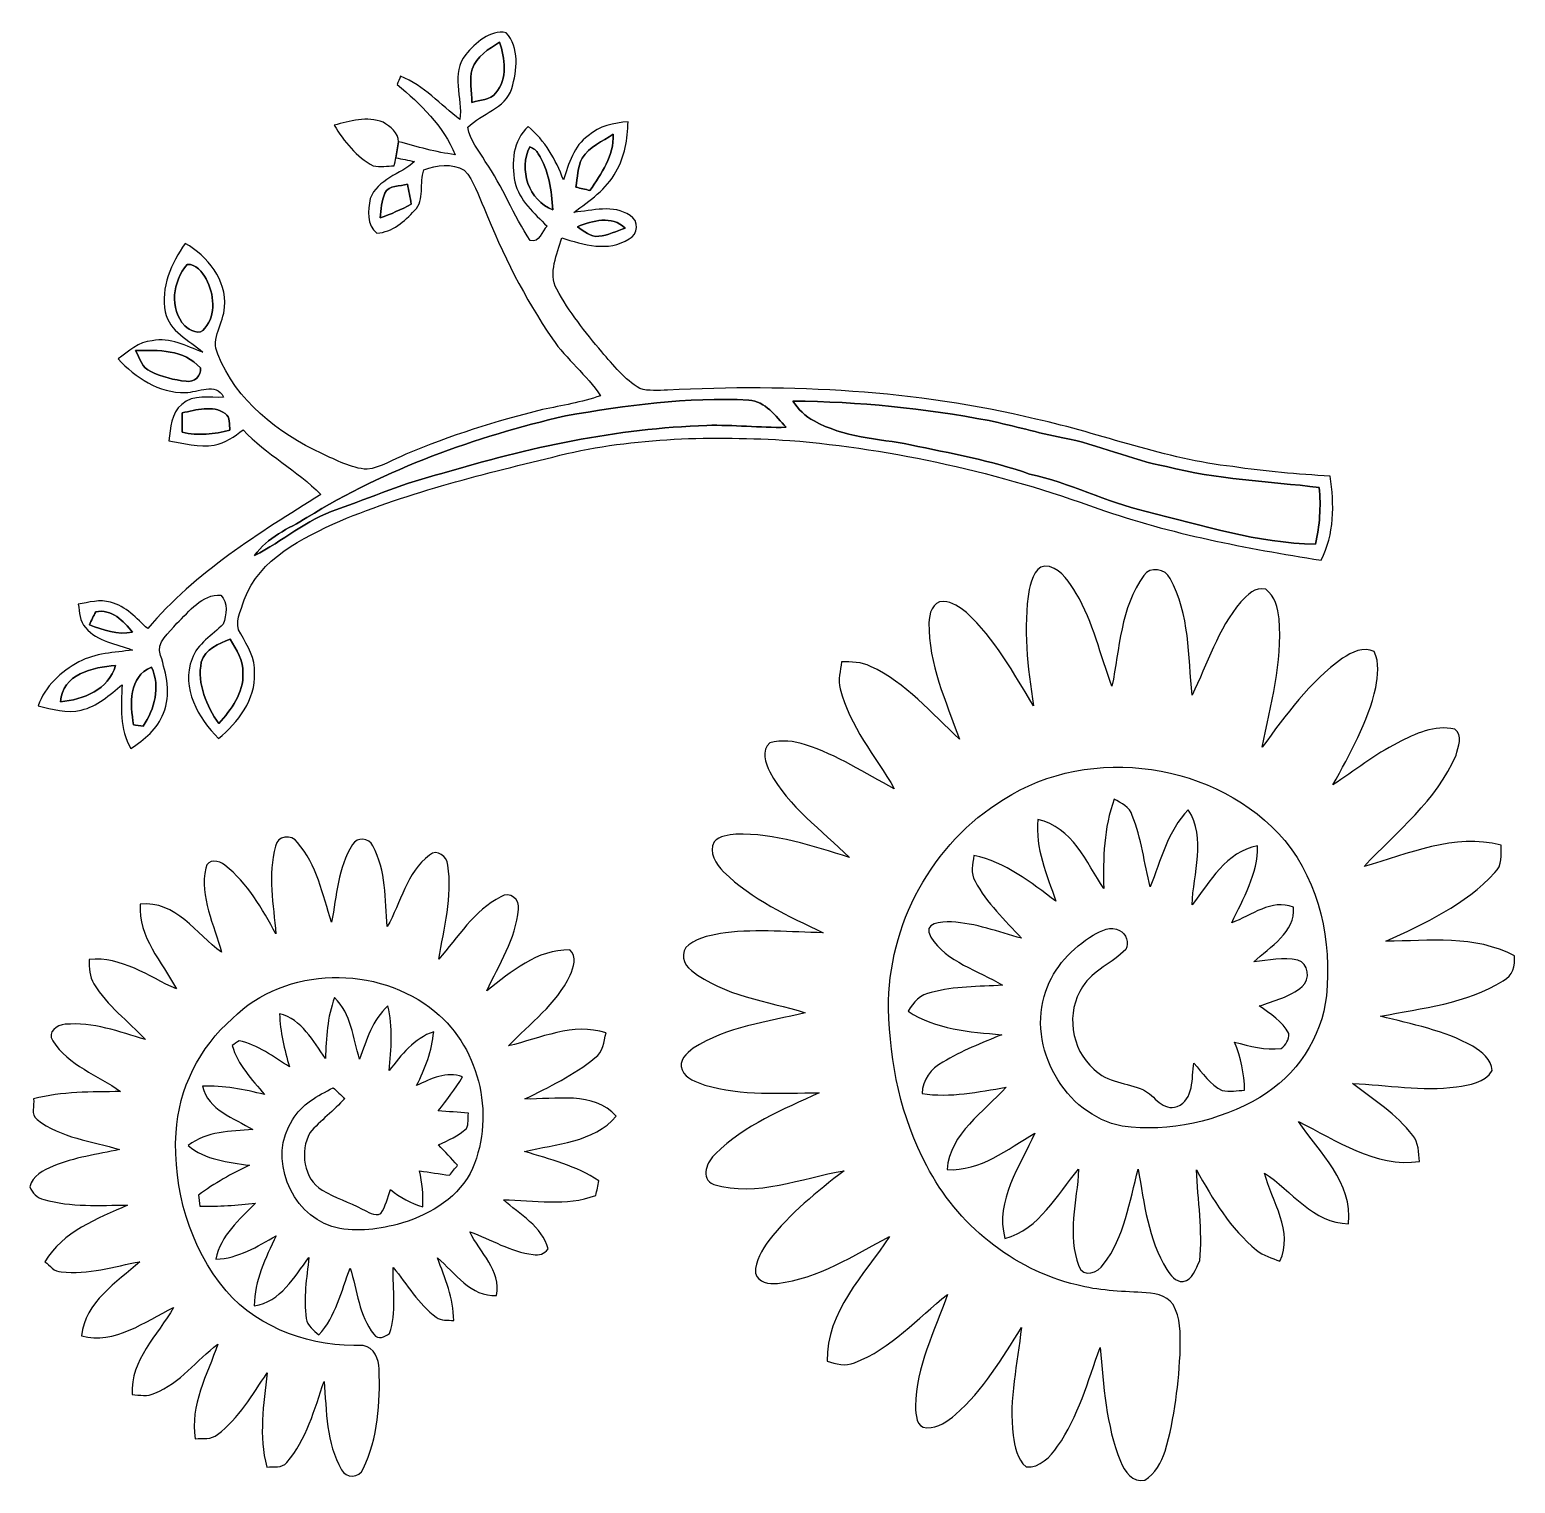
# Model space of a CAD drawing. Header units: centimetres. Extents: x -6.2 to 6.5, y -6.2 to 6.2.
import ezdxf

# ---------------------------------------------------------------- set-up
doc = ezdxf.new("R2010")
doc.units = ezdxf.units.CM
doc.header["$MEASUREMENT"] = 0
doc.layers.add('Camada 1', color=7, linetype='Continuous')

msp = doc.modelspace()

# ---------------------------------------------------------------- linework, layer by layer
at = {"layer": 'Camada 1', "color": 143}
for points, knots in [([(-2.44403, 5.97217), (-2.36044, 6.07094), (-2.23838, 6.18348), (-2.09868, 6.15809), (-2.09868, 6.15809), (-1.98578, 6.03284), (-2.00554, 5.83423), (-2.05176, 5.6843), (-2.05176, 5.6843), (-2.10643, 5.5065), (-2.31034, 5.47441), (-2.42569, 5.35235), (-2.42569, 5.35235), (-2.41299, 5.24087), (-2.3315, 5.15584), (-2.27753, 5.06236), (-2.27753, 5.06236), (-2.13006, 4.84893), (-2.03694, 4.6034), (-1.89371, 4.3882), (-1.89371, 4.3882), (-1.81715, 4.36457), (-1.79563, 4.46933), (-1.75083, 4.51131), (-1.75083, 4.51131), (-1.8616, 4.61926), (-1.9879, 4.73004), (-2.0253, 4.88702), (-2.0253, 4.88702), (-2.05846, 5.05037), (-2.04223, 5.2398), (-1.91276, 5.35869), (-1.91276, 5.35869), (-1.76847, 5.2405), (-1.67745, 5.07646), (-1.61149, 4.90536), (-1.61149, 4.90536), (-1.56632, 5.04155), (-1.52471, 5.1943), (-1.40017, 5.28109), (-1.40017, 5.28109), (-1.30668, 5.36434), (-1.18215, 5.38938), (-1.06115, 5.39996), (-1.06115, 5.39996), (-1.06539, 5.25322), (-1.08761, 5.10258), (-1.16416, 4.97451), (-1.16416, 4.97451), (-1.24388, 4.82353), (-1.38923, 4.72792), (-1.52188, 4.62845), (-1.52188, 4.62845), (-1.36489, 4.64255), (-1.18674, 4.69759), (-1.04457, 4.60199), (-1.04457, 4.60199), (-0.96838, 4.5593), (-0.96979, 4.43652), (-1.05304, 4.40336), (-1.05304, 4.40336), (-1.22907, 4.28625), (-1.44251, 4.35292), (-1.62594, 4.41147), (-1.62594, 4.41147), (-1.66122, 4.27143), (-1.74554, 4.11444), (-1.66828, 3.97474), (-1.66828, 3.97474), (-1.56598, 3.78001), (-1.4238, 3.60927), (-1.28551, 3.43923), (-1.28551, 3.43923), (-1.18497, 3.32846), (-1.09114, 3.20533), (-0.96097, 3.12737), (-0.96097, 3.12737), (-0.88477, 3.10479), (-0.80398, 3.11255), (-0.72531, 3.11467), (-0.72531, 3.11467), (0.32526, 3.16723), (1.38747, 3.11538), (2.41299, 2.86843), (2.41299, 2.86843), (2.97461, 2.74214), (3.51613, 2.52694), (4.09081, 2.46308), (4.09081, 2.46308), (4.36527, 2.42111), (4.64219, 2.39959), (4.91912, 2.38159), (4.91912, 2.38159), (4.95477, 2.14171), (4.95757, 1.88665), (4.84152, 1.66652), (4.84152, 1.66652), (4.20193, 1.76671), (3.56234, 1.88982), (2.94957, 2.10326), (2.94957, 2.10326), (2.10255, 2.41123), (1.21496, 2.61126), (0.31644, 2.68605), (0.31644, 2.68605), (-0.33796, 2.72591), (-1.00295, 2.71497), (-1.64324, 2.55939), (-1.64324, 2.55939), (-2.27612, 2.40454), (-2.91358, 2.25142), (-3.51613, 1.99955), (-3.51613, 1.99955), (-3.8368, 1.85561), (-4.20017, 1.68168), (-4.33034, 1.32891), (-4.33034, 1.32891), (-4.35715, 1.23789), (-4.42348, 1.12923), (-4.36068, 1.03928), (-4.36068, 1.03928), (-4.30176, 0.93627), (-4.23438, 0.82902), (-4.24215, 0.7052), (-4.24215, 0.7052), (-4.23367, 0.47766), (-4.38291, 0.28468), (-4.55048, 0.14781), (-4.55048, 0.14781), (-4.72334, 0.31925), (-4.87045, 0.57996), (-4.77519, 0.8262), (-4.77519, 0.8262), (-4.73075, 0.95849), (-4.60058, 1.02588), (-4.51061, 1.12253), (-4.51061, 1.12253), (-4.48062, 1.19698), (-4.46617, 1.30668), (-4.52931, 1.36806), (-4.52931, 1.36806), (-4.69229, 1.38007), (-4.79777, 1.22836), (-4.90395, 1.12888), (-4.90395, 1.12888), (-4.96429, 1.04951), (-5.08776, 0.96979), (-5.0426, 0.85583), (-5.0426, 0.85583), (-4.99604, 0.69744), (-4.95017, 0.52175), (-5.01931, 0.3623), (-5.01931, 0.3623), (-5.06694, 0.22825), (-5.183, 0.1397), (-5.2959, 0.06278), (-5.2959, 0.06278), (-5.39608, 0.22613), (-5.3788, 0.42298), (-5.37104, 0.60571), (-5.37104, 0.60571), (-5.47758, 0.52034), (-5.582, 0.41909), (-5.72028, 0.39051), (-5.72028, 0.39051), (-5.84234, 0.35772), (-5.96652, 0.39828), (-6.08507, 0.42579), (-6.08507, 0.42579), (-6.02933, 0.59407), (-5.89033, 0.71649), (-5.73933, 0.79974), (-5.73933, 0.79974), (-5.6, 0.87629), (-5.43701, 0.87911), (-5.28319, 0.90063), (-5.28319, 0.90063), (-5.41972, 0.95391), (-5.58305, 0.97296), (-5.68147, 1.0922), (-5.68147, 1.0922), (-5.73439, 1.14477), (-5.73122, 1.22344), (-5.74533, 1.29117), (-5.74533, 1.29117), (-5.65467, 1.30739), (-5.56048, 1.33526), (-5.4691, 1.30774), (-5.4691, 1.30774), (-5.33893, 1.27565), (-5.24862, 1.16945), (-5.15267, 1.08374), (-5.15267, 1.08374), (-4.74698, 1.5642), (-4.20582, 1.89583), (-3.67911, 2.22637), (-3.67911, 2.22637), (-3.87984, 2.43311), (-4.14267, 2.56504), (-4.33987, 2.776), (-4.33987, 2.776), (-4.41537, 2.72062), (-4.49262, 2.661), (-4.58716, 2.64512), (-4.58716, 2.64512), (-4.71699, 2.62325), (-4.84645, 2.661), (-4.97346, 2.68393), (-4.97346, 2.68393), (-4.95899, 2.79223), (-4.95477, 2.91853), (-4.86233, 2.99332), (-4.86233, 2.99332), (-4.76603, 3.08327), (-4.62421, 3.04553), (-4.50603, 3.05469), (-4.50603, 3.05469), (-4.57553, 3.18628), (-4.72157, 3.0935), (-4.83305, 3.09491), (-4.83305, 3.09491), (-5.05848, 3.08539), (-5.25604, 3.22474), (-5.40597, 3.3796), (-5.40597, 3.3796), (-5.31847, 3.44628), (-5.22993, 3.5246), (-5.11562, 3.53554), (-5.11562, 3.53554), (-4.96322, 3.56588), (-4.82211, 3.48862), (-4.68417, 3.43782), (-4.68417, 3.43782), (-4.79989, 3.54047), (-4.97063, 3.61314), (-5.00308, 3.78001), (-5.00308, 3.78001), (-5.04647, 3.98885), (-4.95017, 4.19559), (-4.8341, 4.36386), (-4.8341, 4.36386), (-4.64149, 4.2552), (-4.47886, 4.052), (-4.49826, 3.82057), (-4.49826, 3.82057), (-4.50708, 3.68547), (-4.61822, 3.55494), (-4.55577, 3.42018), (-4.55577, 3.42018), (-4.39985, 3.02577), (-4.04459, 2.74849), (-3.6703, 2.57352), (-3.6703, 2.57352), (-3.54576, 2.51953), (-3.42159, 2.44863), (-3.28365, 2.44052), (-3.28365, 2.44052), (-3.16512, 2.45497), (-3.06317, 2.52482), (-2.9538, 2.56786), (-2.9538, 2.56786), (-2.57739, 2.72661), (-2.18756, 2.85291), (-1.79034, 2.94815), (-1.79034, 2.94815), (-1.62489, 2.98379), (-1.45696, 3.01166), (-1.29611, 3.06634), (-1.29611, 3.06634), (-1.41286, 3.2445), (-1.58574, 3.37538), (-1.70532, 3.55141), (-1.70532, 3.55141), (-1.9431, 3.89784), (-2.13218, 4.27531), (-2.28776, 4.66514), (-2.28776, 4.66514), (-2.33785, 4.77485), (-2.37243, 4.89795), (-2.45638, 4.98756), (-2.45638, 4.98756), (-2.5601, 5.0493), (-2.69239, 5.03202), (-2.79964, 4.98897), (-2.79964, 4.98897), (-2.84373, 4.8789), (-2.78694, 4.73569), (-2.88008, 4.6429), (-2.88008, 4.6429), (-2.96403, 4.55153), (-3.07057, 4.45947), (-3.20004, 4.45099), (-3.20004, 4.45099), (-3.28965, 4.51696), (-3.27625, 4.64925), (-3.25754, 4.7452), (-3.25754, 4.7452), (-3.19546, 4.91243), (-3.00107, 4.95087), (-2.87901, 5.06095), (-2.87901, 5.06095), (-2.93263, 5.07188), (-2.98591, 5.08282), (-3.03954, 5.09305), (-3.03954, 5.09305), (-3.03106, 5.13856), (-3.0226, 5.18407), (-3.01659, 5.22993), (-3.01659, 5.22993), (-2.8575, 5.18688), (-2.6984, 5.13961), (-2.534, 5.11951), (-2.534, 5.11951), (-2.6363, 5.36256), (-2.82787, 5.55308), (-3.02894, 5.71712), (-3.02894, 5.71712), (-3.02119, 5.73475), (-3.00637, 5.76967), (-2.99861, 5.78731), (-2.99861, 5.78731), (-2.79964, 5.709), (-2.65818, 5.54567), (-2.49307, 5.4176), (-2.49307, 5.4176), (-2.47085, 5.60139), (-2.57493, 5.81342), (-2.44403, 5.97217)], [0, 0, 0, 0, 0.01204819, 0.01204819, 0.01204819, 0.01204819, 0.02409639, 0.02409639, 0.02409639, 0.02409639, 0.03614458, 0.03614458, 0.03614458, 0.03614458, 0.04819277, 0.04819277, 0.04819277, 0.04819277, 0.06024096, 0.06024096, 0.06024096, 0.06024096, 0.07228916, 0.07228916, 0.07228916, 0.07228916, 0.08433735, 0.08433735, 0.08433735, 0.08433735, 0.09638554, 0.09638554, 0.09638554, 0.09638554, 0.10843373, 0.10843373, 0.10843373, 0.10843373, 0.12048193, 0.12048193, 0.12048193, 0.12048193, 0.13253012, 0.13253012, 0.13253012, 0.13253012, 0.14457831, 0.14457831, 0.14457831, 0.14457831, 0.15662651, 0.15662651, 0.15662651, 0.15662651, 0.1686747, 0.1686747, 0.1686747, 0.1686747, 0.18072289, 0.18072289, 0.18072289, 0.18072289, 0.19277108, 0.19277108, 0.19277108, 0.19277108, 0.20481928, 0.20481928, 0.20481928, 0.20481928, 0.21686747, 0.21686747, 0.21686747, 0.21686747, 0.22891566, 0.22891566, 0.22891566, 0.22891566, 0.24096386, 0.24096386, 0.24096386, 0.24096386, 0.25301205, 0.25301205, 0.25301205, 0.25301205, 0.26506024, 0.26506024, 0.26506024, 0.26506024, 0.27710843, 0.27710843, 0.27710843, 0.27710843, 0.28915663, 0.28915663, 0.28915663, 0.28915663, 0.30120482, 0.30120482, 0.30120482, 0.30120482, 0.31325301, 0.31325301, 0.31325301, 0.31325301, 0.3253012, 0.3253012, 0.3253012, 0.3253012, 0.3373494, 0.3373494, 0.3373494, 0.3373494, 0.34939759, 0.34939759, 0.34939759, 0.34939759, 0.36144578, 0.36144578, 0.36144578, 0.36144578, 0.37349398, 0.37349398, 0.37349398, 0.37349398, 0.38554217, 0.38554217, 0.38554217, 0.38554217, 0.39759036, 0.39759036, 0.39759036, 0.39759036, 0.40963855, 0.40963855, 0.40963855, 0.40963855, 0.42168675, 0.42168675, 0.42168675, 0.42168675, 0.43373494, 0.43373494, 0.43373494, 0.43373494, 0.44578313, 0.44578313, 0.44578313, 0.44578313, 0.45783133, 0.45783133, 0.45783133, 0.45783133, 0.46987952, 0.46987952, 0.46987952, 0.46987952, 0.48192771, 0.48192771, 0.48192771, 0.48192771, 0.4939759, 0.4939759, 0.4939759, 0.4939759, 0.5060241, 0.5060241, 0.5060241, 0.5060241, 0.51807229, 0.51807229, 0.51807229, 0.51807229, 0.53012048, 0.53012048, 0.53012048, 0.53012048, 0.54216867, 0.54216867, 0.54216867, 0.54216867, 0.55421687, 0.55421687, 0.55421687, 0.55421687, 0.56626506, 0.56626506, 0.56626506, 0.56626506, 0.57831325, 0.57831325, 0.57831325, 0.57831325, 0.59036145, 0.59036145, 0.59036145, 0.59036145, 0.60240964, 0.60240964, 0.60240964, 0.60240964, 0.61445783, 0.61445783, 0.61445783, 0.61445783, 0.62650602, 0.62650602, 0.62650602, 0.62650602, 0.63855422, 0.63855422, 0.63855422, 0.63855422, 0.65060241, 0.65060241, 0.65060241, 0.65060241, 0.6626506, 0.6626506, 0.6626506, 0.6626506, 0.6746988, 0.6746988, 0.6746988, 0.6746988, 0.68674699, 0.68674699, 0.68674699, 0.68674699, 0.69879518, 0.69879518, 0.69879518, 0.69879518, 0.71084337, 0.71084337, 0.71084337, 0.71084337, 0.72289157, 0.72289157, 0.72289157, 0.72289157, 0.73493976, 0.73493976, 0.73493976, 0.73493976, 0.74698795, 0.74698795, 0.74698795, 0.74698795, 0.75903614, 0.75903614, 0.75903614, 0.75903614, 0.77108434, 0.77108434, 0.77108434, 0.77108434, 0.78313253, 0.78313253, 0.78313253, 0.78313253, 0.79518072, 0.79518072, 0.79518072, 0.79518072, 0.80722892, 0.80722892, 0.80722892, 0.80722892, 0.81927711, 0.81927711, 0.81927711, 0.81927711, 0.8313253, 0.8313253, 0.8313253, 0.8313253, 0.84337349, 0.84337349, 0.84337349, 0.84337349, 0.85542169, 0.85542169, 0.85542169, 0.85542169, 0.86746988, 0.86746988, 0.86746988, 0.86746988, 0.87951807, 0.87951807, 0.87951807, 0.87951807, 0.89156627, 0.89156627, 0.89156627, 0.89156627, 0.90361446, 0.90361446, 0.90361446, 0.90361446, 0.91566265, 0.91566265, 0.91566265, 0.91566265, 0.92771084, 0.92771084, 0.92771084, 0.92771084, 0.93975904, 0.93975904, 0.93975904, 0.93975904, 0.95180723, 0.95180723, 0.95180723, 0.95180723, 0.96385542, 0.96385542, 0.96385542, 0.96385542, 0.97590361, 0.97590361, 0.97590361, 0.97590361, 1, 1, 1, 1]), ([(-2.39006, 5.84834), (-2.39006, 5.84834), (-2.39006, 5.84834), (-2.39006, 5.84834), (-2.39006, 5.84834), (-2.41299, 5.75556), (-2.39501, 5.65891), (-2.39112, 5.56506), (-2.39112, 5.56506), (-2.32197, 5.58517), (-2.23626, 5.582), (-2.18827, 5.64479), (-2.18827, 5.64479), (-2.08385, 5.76545), (-2.1096, 5.93936), (-2.15582, 6.07871), (-2.15582, 6.07871), (-2.2472, 6.01839), (-2.35303, 5.95877), (-2.39006, 5.84834)], [0, 0, 0, 0, 0.16666667, 0.16666667, 0.16666667, 0.16666667, 0.33333333, 0.33333333, 0.33333333, 0.33333333, 0.5, 0.5, 0.5, 0.5, 0.66666667, 0.66666667, 0.66666667, 0.66666667, 1, 1, 1, 1]), ([(-1.45345, 5.09093), (-1.45345, 5.09093), (-1.45345, 5.09093), (-1.45345, 5.09093), (-1.45345, 5.09093), (-1.48943, 5.01297), (-1.49189, 4.92512), (-1.50529, 4.84152), (-1.50529, 4.84152), (-1.46543, 4.83376), (-1.42592, 4.82458), (-1.38677, 4.81436), (-1.38677, 4.81436), (-1.28763, 4.95723), (-1.18109, 5.11069), (-1.18709, 5.29271), (-1.18709, 5.29271), (-1.28164, 5.23487), (-1.38852, 5.18442), (-1.45345, 5.09093)], [0, 0, 0, 0, 0.16666667, 0.16666667, 0.16666667, 0.16666667, 0.33333333, 0.33333333, 0.33333333, 0.33333333, 0.5, 0.5, 0.5, 0.5, 0.66666667, 0.66666667, 0.66666667, 0.66666667, 1, 1, 1, 1]), ([(-1.8983, 5.18512), (-1.8983, 5.18512), (-1.8983, 5.18512), (-1.8983, 5.18512), (-1.8983, 5.18512), (-1.99743, 4.99463), (-1.905, 4.72827), (-1.7032, 4.64889), (-1.7032, 4.64889), (-1.70885, 4.81436), (-1.73884, 4.98403), (-1.82562, 5.12762), (-1.82562, 5.12762), (-1.84221, 5.1562), (-1.86619, 5.1756), (-1.8983, 5.18512)], [0, 0, 0, 0, 0.2, 0.2, 0.2, 0.2, 0.4, 0.4, 0.4, 0.4, 0.6, 0.6, 0.6, 0.6, 1, 1, 1, 1]), ([(-3.13336, 4.79248), (-3.13336, 4.79248), (-3.13336, 4.79248), (-3.13336, 4.79248), (-3.13336, 4.79248), (-3.16123, 4.72546), (-3.16335, 4.65172), (-3.17358, 4.58082), (-3.17358, 4.58082), (-3.08186, 4.61256), (-2.99295, 4.65242), (-2.90759, 4.699), (-2.90759, 4.699), (-2.91853, 4.7558), (-2.92946, 4.81259), (-2.9397, 4.86903), (-2.9397, 4.86903), (-3.00426, 4.84752), (-3.09845, 4.86339), (-3.13336, 4.79248)], [0, 0, 0, 0, 0.16666667, 0.16666667, 0.16666667, 0.16666667, 0.33333333, 0.33333333, 0.33333333, 0.33333333, 0.5, 0.5, 0.5, 0.5, 0.66666667, 0.66666667, 0.66666667, 0.66666667, 1, 1, 1, 1]), ([(-1.49331, 4.50532), (-1.49331, 4.50532), (-1.49331, 4.50532), (-1.49331, 4.50532), (-1.49331, 4.50532), (-1.43615, 4.47216), (-1.38289, 4.41325), (-1.31056, 4.42489), (-1.31056, 4.42489), (-1.23155, 4.43301), (-1.15887, 4.46722), (-1.08513, 4.49474), (-1.08513, 4.49474), (-1.2019, 4.6048), (-1.36172, 4.55719), (-1.49331, 4.50532)], [0, 0, 0, 0, 0.2, 0.2, 0.2, 0.2, 0.4, 0.4, 0.4, 0.4, 0.6, 0.6, 0.6, 0.6, 1, 1, 1, 1]), ([(-4.81717, 4.18358), (-4.81717, 4.18358), (-4.81717, 4.18358), (-4.81717, 4.18358), (-4.81717, 4.18358), (-4.93888, 4.04247), (-4.97275, 3.80753), (-4.83763, 3.66289), (-4.83763, 3.66289), (-4.79636, 3.62126), (-4.70641, 3.57716), (-4.66619, 3.64137), (-4.66619, 3.64137), (-4.566, 3.75778), (-4.58927, 3.93452), (-4.6542, 4.06223), (-4.6542, 4.06223), (-4.69053, 4.11797), (-4.74098, 4.19417), (-4.81717, 4.18358)], [0, 0, 0, 0, 0.16666667, 0.16666667, 0.16666667, 0.16666667, 0.33333333, 0.33333333, 0.33333333, 0.33333333, 0.5, 0.5, 0.5, 0.5, 0.66666667, 0.66666667, 0.66666667, 0.66666667, 1, 1, 1, 1]), ([(-5.25638, 3.45086), (-5.25638, 3.45086), (-5.25638, 3.45086), (-5.25638, 3.45086), (-5.25638, 3.45086), (-5.22145, 3.38737), (-5.201, 3.30305), (-5.12726, 3.27235), (-5.12726, 3.27235), (-5.03273, 3.22757), (-4.92972, 3.20004), (-4.82564, 3.19017), (-4.82564, 3.19017), (-4.7632, 3.17534), (-4.68806, 3.23814), (-4.70464, 3.30305), (-4.70464, 3.30305), (-4.84187, 3.46216), (-5.06518, 3.45651), (-5.25638, 3.45086)], [0, 0, 0, 0, 0.16666667, 0.16666667, 0.16666667, 0.16666667, 0.33333333, 0.33333333, 0.33333333, 0.33333333, 0.5, 0.5, 0.5, 0.5, 0.66666667, 0.66666667, 0.66666667, 0.66666667, 1, 1, 1, 1]), ([(-1.5949, 2.89524), (-1.5949, 2.89524), (-1.5949, 2.89524), (-1.5949, 2.89524), (-1.5949, 2.89524), (-2.36536, 2.71638), (-3.12137, 2.44615), (-3.79694, 2.02952), (-3.79694, 2.02952), (-3.95252, 1.9325), (-4.13597, 1.86443), (-4.24215, 1.70568), (-4.24215, 1.70568), (-4.00473, 1.82879), (-3.79835, 2.01012), (-3.54329, 2.09868), (-3.54329, 2.09868), (-3.2445, 2.20027), (-2.95521, 2.33079), (-2.64724, 2.40347), (-2.64724, 2.40347), (-1.91416, 2.62714), (-1.15746, 2.78835), (-0.38946, 2.8141), (-0.38946, 2.8141), (-0.1644, 2.81975), (0.05997, 2.79364), (0.28504, 2.79788), (0.28504, 2.79788), (0.19614, 2.89312), (0.109, 3.01941), (-0.03281, 3.0293), (-0.03281, 3.0293), (-0.55703, 3.05717), (-1.07984, 2.9852), (-1.5949, 2.89524)], [0, 0, 0, 0, 0.1, 0.1, 0.1, 0.1, 0.2, 0.2, 0.2, 0.2, 0.3, 0.3, 0.3, 0.3, 0.4, 0.4, 0.4, 0.4, 0.5, 0.5, 0.5, 0.5, 0.6, 0.6, 0.6, 0.6, 0.7, 0.7, 0.7, 0.7, 0.8, 0.8, 0.8, 0.8, 1, 1, 1, 1]), ([(-4.8588, 2.92135), (-4.8588, 2.92135), (-4.8588, 2.92135), (-4.8588, 2.92135), (-4.8588, 2.92135), (-4.85846, 2.86631), (-4.8581, 2.81094), (-4.8581, 2.7559), (-4.8581, 2.7559), (-4.72298, 2.72238), (-4.58505, 2.74072), (-4.45206, 2.77354), (-4.45206, 2.77354), (-4.46158, 2.82081), (-4.44641, 2.88361), (-4.49226, 2.91535), (-4.49226, 2.91535), (-4.60269, 2.99013), (-4.73991, 2.94534), (-4.8588, 2.92135)], [0, 0, 0, 0, 0.16666667, 0.16666667, 0.16666667, 0.16666667, 0.33333333, 0.33333333, 0.33333333, 0.33333333, 0.5, 0.5, 0.5, 0.5, 0.66666667, 0.66666667, 0.66666667, 0.66666667, 1, 1, 1, 1]), ([(0.34183, 3.02153), (0.34183, 3.02153), (0.34183, 3.02153), (0.34183, 3.02153), (0.34183, 3.02153), (0.39088, 2.95451), (0.4452, 2.88819), (0.52317, 2.85396), (0.52317, 2.85396), (0.77364, 2.71039), (1.06785, 2.70298), (1.34408, 2.649), (1.34408, 2.649), (1.68556, 2.57774), (2.02952, 2.51424), (2.35973, 2.39994), (2.35973, 2.39994), (2.70087, 2.32621), (3.0113, 2.15935), (3.35104, 2.08209), (3.35104, 2.08209), (3.82622, 1.96356), (4.29965, 1.81222), (4.7939, 1.80162), (4.7939, 1.80162), (4.83164, 1.96003), (4.84116, 2.12336), (4.82706, 2.28564), (4.82706, 2.28564), (4.39242, 2.33785), (3.95181, 2.35584), (3.52531, 2.46274), (3.52531, 2.46274), (3.22403, 2.52095), (2.94323, 2.65219), (2.64159, 2.70862), (2.64159, 2.70862), (2.43063, 2.7499), (2.22425, 2.81094), (2.01365, 2.85467), (2.01365, 2.85467), (1.46261, 2.95945), (0.90275, 3.01625), (0.34183, 3.02153)], [0, 0, 0, 0, 0.08333333, 0.08333333, 0.08333333, 0.08333333, 0.16666667, 0.16666667, 0.16666667, 0.16666667, 0.25, 0.25, 0.25, 0.25, 0.33333333, 0.33333333, 0.33333333, 0.33333333, 0.41666667, 0.41666667, 0.41666667, 0.41666667, 0.5, 0.5, 0.5, 0.5, 0.58333333, 0.58333333, 0.58333333, 0.58333333, 0.66666667, 0.66666667, 0.66666667, 0.66666667, 0.75, 0.75, 0.75, 0.75, 0.83333333, 0.83333333, 0.83333333, 0.83333333, 1, 1, 1, 1]), ([(2.35549, 1.41781), (2.37701, 1.50176), (2.41229, 1.64606), (2.52871, 1.61183), (2.52871, 1.61183), (2.63806, 1.57973), (2.6998, 1.47355), (2.7566, 1.38253), (2.7566, 1.38253), (2.9023, 1.13805), (2.9598, 0.85689), (3.06105, 0.59372), (3.06105, 0.59372), (3.12632, 0.91227), (3.13336, 1.26293), (3.33233, 1.53563), (3.33233, 1.53563), (3.38313, 1.61642), (3.51966, 1.59456), (3.55528, 1.50953), (3.55528, 1.50953), (3.72356, 1.20791), (3.71086, 0.85054), (3.74261, 0.51647), (3.74261, 0.51647), (3.87631, 0.78317), (3.96098, 1.07984), (4.15783, 1.31056), (4.15783, 1.31056), (4.21216, 1.36877), (4.28096, 1.44392), (4.3702, 1.41887), (4.3702, 1.41887), (4.45028, 1.36065), (4.47462, 1.25871), (4.4838, 1.16557), (4.4838, 1.16557), (4.51555, 0.7955), (4.41113, 0.43427), (4.34162, 0.07443), (4.34162, 0.07443), (4.54235, 0.34819), (4.74345, 0.63324), (5.02496, 0.83078), (5.02496, 0.83078), (5.10117, 0.88406), (5.20417, 0.93203), (5.29519, 0.8883), (5.29519, 0.8883), (5.3407, 0.79409), (5.32377, 0.68262), (5.30895, 0.58278), (5.30895, 0.58278), (5.2398, 0.28609), (5.08881, 0.01798), (4.94347, -0.24694), (4.94347, -0.24694), (5.12692, -0.12734), (5.29802, 0.01235), (5.49485, 0.11148), (5.49485, 0.11148), (5.64268, 0.18908), (5.80918, 0.26423), (5.98063, 0.22859), (5.98063, 0.22859), (6.05048, 0.17744), (6.01203, 0.07443), (5.99157, 0.00565), (5.99157, 0.00565), (5.82577, -0.37923), (5.48815, -0.64452), (5.2077, -0.94192), (5.2077, -0.94192), (5.58517, -0.83467), (5.97534, -0.65722), (6.37504, -0.75952), (6.37504, -0.75952), (6.37504, -0.8403), (6.3888, -0.9338), (6.32142, -0.99447), (6.32142, -0.99447), (6.07024, -1.26824), (5.72664, -1.42662), (5.39433, -1.57833), (5.39433, -1.57833), (5.7605, -1.57621), (6.1535, -1.52259), (6.4897, -1.7039), (6.4897, -1.7039), (6.49639, -1.78788), (6.47417, -1.87359), (6.39339, -1.91416), (6.39339, -1.91416), (6.08153, -2.11313), (5.70371, -2.14629), (5.34952, -2.2165), (5.34952, -2.2165), (5.61481, -2.28599), (5.89209, -2.3361), (6.13409, -2.47297), (6.13409, -2.47297), (6.2103, -2.51919), (6.29425, -2.58375), (6.30025, -2.6804), (6.30025, -2.6804), (6.23639, -2.78377), (6.10551, -2.80282), (5.99546, -2.81834), (5.99546, -2.81834), (5.70052, -2.85962), (5.40561, -2.8007), (5.11069, -2.78977), (5.11069, -2.78977), (5.28849, -2.92805), (5.48498, -3.04977), (5.62256, -3.23179), (5.62256, -3.23179), (5.67548, -3.29352), (5.67019, -3.37889), (5.68184, -3.45475), (5.68184, -3.45475), (5.30331, -3.50555), (4.97134, -3.27625), (4.64996, -3.11291), (4.64996, -3.11291), (4.82917, -3.37855), (5.11352, -3.63395), (5.07646, -3.98356), (5.07646, -3.98356), (4.77131, -3.9811), (4.59281, -3.70416), (4.35997, -3.55211), (4.35997, -3.55211), (4.42312, -3.79448), (4.61115, -4.05095), (4.49014, -4.30354), (4.49014, -4.30354), (4.42277, -4.27567), (4.3501, -4.25591), (4.29294, -4.20899), (4.29294, -4.20899), (4.06893, -4.02624), (3.91936, -3.77401), (3.78001, -3.52531), (3.78001, -3.52531), (3.79306, -3.78354), (3.83399, -4.04213), (3.80858, -4.30106), (3.80858, -4.30106), (3.77155, -4.36316), (3.75284, -4.46899), (3.66606, -4.47462), (3.66606, -4.47462), (3.60045, -4.48274), (3.56164, -4.41924), (3.52777, -4.37409), (3.52777, -4.37409), (3.36868, -4.11762), (3.33621, -3.81), (3.284, -3.51895), (3.284, -3.51895), (3.21062, -3.79623), (3.16759, -4.09575), (2.98874, -4.32964), (2.98874, -4.32964), (2.94393, -4.40055), (2.81515, -4.44887), (2.77953, -4.34481), (2.77953, -4.34481), (2.67652, -4.08023), (2.76294, -3.79341), (2.77707, -3.52071), (2.77707, -3.52071), (2.58938, -3.73732), (2.44651, -4.02872), (2.14806, -4.1088), (2.14806, -4.1088), (2.06375, -3.78388), (2.27824, -3.49462), (2.40383, -3.21239), (2.40383, -3.21239), (2.17063, -3.34822), (1.94239, -3.53905), (1.65559, -3.52319), (1.65559, -3.52319), (1.68205, -3.21062), (1.96919, -3.03564), (2.15935, -2.82117), (2.15935, -2.82117), (1.92263, -2.86244), (1.6838, -2.91112), (1.44285, -2.87619), (1.44285, -2.87619), (1.44885, -2.75802), (1.51694, -2.66135), (1.62136, -2.60809), (1.62136, -2.60809), (1.77765, -2.51001), (1.95226, -2.44686), (2.1216, -2.37455), (2.1216, -2.37455), (1.8475, -2.34984), (1.56033, -2.33045), (1.32362, -2.17382), (1.32362, -2.17382), (1.36877, -2.09832), (1.42909, -2.02812), (1.52152, -2.01541), (1.52152, -2.01541), (1.71908, -1.96074), (1.9258, -1.96461), (2.12865, -1.95367), (2.12865, -1.95367), (1.92088, -1.82562), (1.65452, -1.75789), (1.51694, -1.54235), (1.51694, -1.54235), (1.44215, -1.41922), (1.6083, -1.41111), (1.69298, -1.41393), (1.69298, -1.41393), (1.89864, -1.42416), (2.09267, -1.49965), (2.28952, -1.55292), (2.28952, -1.55292), (2.15123, -1.39734), (1.99107, -1.25482), (1.89512, -1.06749), (1.89512, -1.06749), (1.85313, -1.00047), (1.87713, -0.92075), (1.88419, -0.84842), (1.88419, -0.84842), (2.15477, -0.90134), (2.36748, -1.07984), (2.58375, -1.23718), (2.58375, -1.23718), (2.50506, -1.01282), (2.40417, -0.78668), (2.43028, -0.54222), (2.43028, -0.54222), (2.72274, -0.60359), (2.84268, -0.90664), (2.9912, -1.1303), (2.9912, -1.1303), (2.98379, -0.87347), (2.99013, -0.61136), (3.08081, -0.36759), (3.08081, -0.36759), (3.13901, -0.40393), (3.21239, -0.4339), (3.23356, -0.50658), (3.23356, -0.50658), (3.31257, -0.70131), (3.33445, -0.91298), (3.38701, -1.11583), (3.38701, -1.11583), (3.47732, -0.88935), (3.53484, -0.64028), (3.70981, -0.45931), (3.70981, -0.45931), (3.87173, -0.70167), (3.75002, -1.00188), (3.74368, -1.26894), (3.74368, -1.26894), (3.89573, -1.07138), (4.03294, -0.81526), (4.30142, -0.76624), (4.30142, -0.76624), (4.30564, -1.00541), (4.17829, -1.21214), (4.08164, -1.42134), (4.08164, -1.42134), (4.24814, -1.35924), (4.42029, -1.21532), (4.60587, -1.28834), (4.60587, -1.28834), (4.6302, -1.50354), (4.40372, -1.62418), (4.27002, -1.75436), (4.27002, -1.75436), (4.39349, -1.74201), (4.52013, -1.71062), (4.64361, -1.73848), (4.64361, -1.73848), (4.73604, -1.76423), (4.75368, -1.90605), (4.68029, -1.9632), (4.68029, -1.9632), (4.57799, -2.05351), (4.44076, -2.08562), (4.31517, -2.12972), (4.31517, -2.12972), (4.40796, -2.19709), (4.51272, -2.25953), (4.56812, -2.36431), (4.56812, -2.36431), (4.57129, -2.41582), (4.54306, -2.46274), (4.50144, -2.49132), (4.50144, -2.49132), (4.36667, -2.5093), (4.23438, -2.46944), (4.10491, -2.43769), (4.10491, -2.43769), (4.15995, -2.5675), (4.18782, -2.70615), (4.19099, -2.84692), (4.19099, -2.84692), (4.12715, -2.84973), (4.06259, -2.86244), (3.99944, -2.85009), (3.99944, -2.85009), (3.89748, -2.79893), (3.8301, -2.70191), (3.75884, -2.61654), (3.75884, -2.61654), (3.73803, -2.74179), (3.76096, -2.9291), (3.61702, -2.9852), (3.61702, -2.9852), (3.49603, -3.03247), (3.42335, -2.89172), (3.3288, -2.84409), (3.3288, -2.84409), (3.1891, -2.78306), (3.01941, -2.782), (2.90617, -2.66805), (2.90617, -2.66805), (2.71003, -2.49731), (2.66664, -2.18157), (2.81094, -1.96532), (2.81094, -1.96532), (2.89913, -1.82316), (3.0667, -1.76635), (3.17816, -1.64818), (3.17816, -1.64818), (3.20569, -1.59385), (3.18381, -1.512), (3.12632, -1.48766), (3.12632, -1.48766), (3.05223, -1.4418), (2.96827, -1.48907), (2.90194, -1.5261), (2.90194, -1.5261), (2.72133, -1.63617), (2.56611, -1.80057), (2.49695, -2.00342), (2.49695, -2.00342), (2.3315, -2.47543), (2.65499, -3.05717), (3.14854, -3.15348), (3.14854, -3.15348), (3.55211, -3.20745), (3.97087, -3.11221), (4.32118, -2.90795), (4.32118, -2.90795), (4.6295, -2.72625), (4.84893, -2.39959), (4.88702, -2.04223), (4.88702, -2.04223), (4.93253, -1.58114), (4.832, -1.08691), (4.5346, -0.72178), (4.5346, -0.72178), (3.95781, -0.05186), (2.88042, 0.10583), (2.13571, -0.37146), (2.13571, -0.37146), (1.53, -0.74188), (1.14828, -1.44215), (1.15817, -2.15159), (1.15817, -2.15159), (1.1691, -2.61338), (1.26259, -3.08151), (1.48271, -3.49108), (1.48271, -3.49108), (1.74059, -3.9878), (2.21438, -4.37339), (2.76048, -4.50532), (2.76048, -4.50532), (2.94181, -4.55329), (3.12985, -4.55965), (3.31611, -4.56917), (3.31611, -4.56917), (3.41066, -4.57553), (3.52424, -4.58505), (3.58104, -4.67289), (3.58104, -4.67289), (3.64559, -4.78437), (3.64348, -4.91878), (3.64277, -5.04367), (3.64277, -5.04367), (3.63149, -5.33929), (3.59445, -5.63527), (3.51508, -5.92101), (3.51508, -5.92101), (3.4798, -6.01451), (3.43005, -6.11399), (3.34081, -6.1662), (3.34081, -6.1662), (3.23568, -6.19407), (3.16864, -6.08929), (3.13302, -6.00709), (3.13302, -6.00709), (3.00955, -5.69948), (2.99013, -5.36468), (2.95909, -5.03872), (2.95909, -5.03872), (2.85644, -5.32553), (2.77318, -5.62575), (2.5982, -5.8794), (2.5982, -5.8794), (2.53541, -5.96688), (2.44756, -6.06531), (2.32903, -6.05508), (2.32903, -6.05508), (2.25107, -5.9884), (2.23273, -5.88186), (2.21826, -5.78626), (2.21826, -5.78626), (2.18122, -5.47792), (2.25743, -5.17313), (2.28952, -4.86833), (2.28952, -4.86833), (2.12689, -5.13186), (1.96144, -5.40032), (1.72895, -5.60951), (1.72895, -5.60951), (1.66122, -5.66844), (1.57833, -5.72523), (1.48483, -5.72099), (1.48483, -5.72099), (1.38959, -5.72276), (1.39064, -5.60634), (1.38711, -5.5379), (1.38711, -5.5379), (1.38711, -5.201), (1.55539, -4.89761), (1.65946, -4.5854), (1.65946, -4.5854), (1.4037, -4.7893), (1.17968, -5.0493), (0.86676, -5.16784), (0.86676, -5.16784), (0.79021, -5.20242), (0.70943, -5.1763), (0.63429, -5.15408), (0.63429, -5.15408), (0.62618, -4.73287), (0.95037, -4.42277), (1.16451, -4.09327), (1.16451, -4.09327), (0.86113, -4.25555), (0.56056, -4.45065), (0.21132, -4.49192), (0.21132, -4.49192), (0.14005, -4.50003), (0.04621, -4.48451), (0.02329, -4.40513), (0.02329, -4.40513), (0.02187, -4.30072), (0.07902, -4.20758), (0.13794, -4.12644), (0.13794, -4.12644), (0.31715, -3.89431), (0.54892, -3.71193), (0.77857, -3.53272), (0.77857, -3.53272), (0.41416, -3.59409), (0.03915, -3.7592), (-0.33126, -3.64912), (-0.33126, -3.64912), (-0.45295, -3.59867), (-0.3877, -3.45086), (-0.31503, -3.38737), (-0.31503, -3.38737), (-0.06879, -3.14501), (0.25752, -3.01096), (0.5669, -2.86914), (0.5669, -2.86914), (0.242, -2.86914), (-0.09172, -2.89842), (-0.40745, -2.80282), (-0.40745, -2.80282), (-0.47978, -2.77707), (-0.56832, -2.75132), (-0.60077, -2.67404), (-0.60077, -2.67404), (-0.63782, -2.59785), (-0.56091, -2.53188), (-0.50658, -2.49025), (-0.50658, -2.49025), (-0.22083, -2.30575), (0.12488, -2.26589), (0.44874, -2.18792), (0.44874, -2.18792), (0.121, -2.08526), (-0.24411, -2.04716), (-0.52139, -1.82667), (-0.52139, -1.82667), (-0.59372, -1.77977), (-0.61948, -1.66511), (-0.54468, -1.6083), (-0.54468, -1.6083), (-0.45402, -1.5434), (-0.34042, -1.52259), (-0.23213, -1.50566), (-0.23213, -1.50566), (0.0448, -1.47496), (0.32349, -1.50001), (0.60113, -1.50566), (0.60113, -1.50566), (0.30198, -1.36384), (-0.00706, -1.22202), (-0.24694, -0.98777), (-0.24694, -0.98777), (-0.3108, -0.92251), (-0.37889, -0.82303), (-0.32878, -0.7306), (-0.32878, -0.7306), (-0.28151, -0.6798), (-0.20637, -0.67486), (-0.14181, -0.6664), (-0.14181, -0.6664), (0.1912, -0.65722), (0.51011, -0.76729), (0.82373, -0.86535), (0.82373, -0.86535), (0.58949, -0.63146), (0.30621, -0.43461), (0.14605, -0.13652), (0.14605, -0.13652), (0.11077, -0.06032), (0.0716, 0.04514), (0.14605, 0.11219), (0.14605, 0.11219), (0.24623, 0.13794), (0.35277, 0.12629), (0.45049, 0.09525), (0.45049, 0.09525), (0.72002, 0.00847), (0.95778, -0.14887), (1.20685, -0.27939), (1.20685, -0.27939), (1.04563, -0.0007), (0.82373, 0.25152), (0.74648, 0.5715), (0.74648, 0.5715), (0.72565, 0.64769), (0.74824, 0.72565), (0.75671, 0.80151), (0.75671, 0.80151), (0.83996, 0.79762), (0.92816, 0.80291), (1.00471, 0.762), (1.00471, 0.762), (1.30527, 0.62194), (1.52364, 0.36442), (1.76213, 0.14252), (1.76213, 0.14252), (1.64747, 0.46284), (1.49718, 0.78387), (1.50176, 1.13135), (1.50176, 1.13135), (1.50247, 1.2058), (1.53105, 1.32045), (1.62524, 1.31444), (1.62524, 1.31444), (1.70003, 1.31268), (1.7653, 1.26646), (1.82033, 1.2199), (1.82033, 1.2199), (2.06621, 0.99871), (2.22074, 0.70202), (2.39323, 0.42545), (2.39323, 0.42545), (2.34209, 0.75247), (2.30152, 1.08866), (2.35549, 1.41781)], [0, 0, 0, 0, 0.00684932, 0.00684932, 0.00684932, 0.00684932, 0.01369863, 0.01369863, 0.01369863, 0.01369863, 0.02054795, 0.02054795, 0.02054795, 0.02054795, 0.02739726, 0.02739726, 0.02739726, 0.02739726, 0.03424658, 0.03424658, 0.03424658, 0.03424658, 0.04109589, 0.04109589, 0.04109589, 0.04109589, 0.04794521, 0.04794521, 0.04794521, 0.04794521, 0.05479452, 0.05479452, 0.05479452, 0.05479452, 0.06164384, 0.06164384, 0.06164384, 0.06164384, 0.06849315, 0.06849315, 0.06849315, 0.06849315, 0.07534247, 0.07534247, 0.07534247, 0.07534247, 0.08219178, 0.08219178, 0.08219178, 0.08219178, 0.0890411, 0.0890411, 0.0890411, 0.0890411, 0.09589041, 0.09589041, 0.09589041, 0.09589041, 0.10273973, 0.10273973, 0.10273973, 0.10273973, 0.10958904, 0.10958904, 0.10958904, 0.10958904, 0.11643836, 0.11643836, 0.11643836, 0.11643836, 0.12328767, 0.12328767, 0.12328767, 0.12328767, 0.13013699, 0.13013699, 0.13013699, 0.13013699, 0.1369863, 0.1369863, 0.1369863, 0.1369863, 0.14383562, 0.14383562, 0.14383562, 0.14383562, 0.15068493, 0.15068493, 0.15068493, 0.15068493, 0.15753425, 0.15753425, 0.15753425, 0.15753425, 0.16438356, 0.16438356, 0.16438356, 0.16438356, 0.17123288, 0.17123288, 0.17123288, 0.17123288, 0.17808219, 0.17808219, 0.17808219, 0.17808219, 0.18493151, 0.18493151, 0.18493151, 0.18493151, 0.19178082, 0.19178082, 0.19178082, 0.19178082, 0.19863014, 0.19863014, 0.19863014, 0.19863014, 0.20547945, 0.20547945, 0.20547945, 0.20547945, 0.21232877, 0.21232877, 0.21232877, 0.21232877, 0.21917808, 0.21917808, 0.21917808, 0.21917808, 0.2260274, 0.2260274, 0.2260274, 0.2260274, 0.23287671, 0.23287671, 0.23287671, 0.23287671, 0.23972603, 0.23972603, 0.23972603, 0.23972603, 0.24657534, 0.24657534, 0.24657534, 0.24657534, 0.25342466, 0.25342466, 0.25342466, 0.25342466, 0.26027397, 0.26027397, 0.26027397, 0.26027397, 0.26712329, 0.26712329, 0.26712329, 0.26712329, 0.2739726, 0.2739726, 0.2739726, 0.2739726, 0.28082192, 0.28082192, 0.28082192, 0.28082192, 0.28767123, 0.28767123, 0.28767123, 0.28767123, 0.29452055, 0.29452055, 0.29452055, 0.29452055, 0.30136986, 0.30136986, 0.30136986, 0.30136986, 0.30821918, 0.30821918, 0.30821918, 0.30821918, 0.31506849, 0.31506849, 0.31506849, 0.31506849, 0.32191781, 0.32191781, 0.32191781, 0.32191781, 0.32876712, 0.32876712, 0.32876712, 0.32876712, 0.33561644, 0.33561644, 0.33561644, 0.33561644, 0.34246575, 0.34246575, 0.34246575, 0.34246575, 0.34931507, 0.34931507, 0.34931507, 0.34931507, 0.35616438, 0.35616438, 0.35616438, 0.35616438, 0.3630137, 0.3630137, 0.3630137, 0.3630137, 0.36986301, 0.36986301, 0.36986301, 0.36986301, 0.37671233, 0.37671233, 0.37671233, 0.37671233, 0.38356164, 0.38356164, 0.38356164, 0.38356164, 0.39041096, 0.39041096, 0.39041096, 0.39041096, 0.39726027, 0.39726027, 0.39726027, 0.39726027, 0.40410959, 0.40410959, 0.40410959, 0.40410959, 0.4109589, 0.4109589, 0.4109589, 0.4109589, 0.41780822, 0.41780822, 0.41780822, 0.41780822, 0.42465753, 0.42465753, 0.42465753, 0.42465753, 0.43150685, 0.43150685, 0.43150685, 0.43150685, 0.43835616, 0.43835616, 0.43835616, 0.43835616, 0.44520548, 0.44520548, 0.44520548, 0.44520548, 0.45205479, 0.45205479, 0.45205479, 0.45205479, 0.45890411, 0.45890411, 0.45890411, 0.45890411, 0.46575342, 0.46575342, 0.46575342, 0.46575342, 0.47260274, 0.47260274, 0.47260274, 0.47260274, 0.47945205, 0.47945205, 0.47945205, 0.47945205, 0.48630137, 0.48630137, 0.48630137, 0.48630137, 0.49315068, 0.49315068, 0.49315068, 0.49315068, 0.5, 0.5, 0.5, 0.5, 0.50684932, 0.50684932, 0.50684932, 0.50684932, 0.51369863, 0.51369863, 0.51369863, 0.51369863, 0.52054795, 0.52054795, 0.52054795, 0.52054795, 0.52739726, 0.52739726, 0.52739726, 0.52739726, 0.53424658, 0.53424658, 0.53424658, 0.53424658, 0.54109589, 0.54109589, 0.54109589, 0.54109589, 0.54794521, 0.54794521, 0.54794521, 0.54794521, 0.55479452, 0.55479452, 0.55479452, 0.55479452, 0.56164384, 0.56164384, 0.56164384, 0.56164384, 0.56849315, 0.56849315, 0.56849315, 0.56849315, 0.57534247, 0.57534247, 0.57534247, 0.57534247, 0.58219178, 0.58219178, 0.58219178, 0.58219178, 0.5890411, 0.5890411, 0.5890411, 0.5890411, 0.59589041, 0.59589041, 0.59589041, 0.59589041, 0.60273973, 0.60273973, 0.60273973, 0.60273973, 0.60958904, 0.60958904, 0.60958904, 0.60958904, 0.61643836, 0.61643836, 0.61643836, 0.61643836, 0.62328767, 0.62328767, 0.62328767, 0.62328767, 0.63013699, 0.63013699, 0.63013699, 0.63013699, 0.6369863, 0.6369863, 0.6369863, 0.6369863, 0.64383562, 0.64383562, 0.64383562, 0.64383562, 0.65068493, 0.65068493, 0.65068493, 0.65068493, 0.65753425, 0.65753425, 0.65753425, 0.65753425, 0.66438356, 0.66438356, 0.66438356, 0.66438356, 0.67123288, 0.67123288, 0.67123288, 0.67123288, 0.67808219, 0.67808219, 0.67808219, 0.67808219, 0.68493151, 0.68493151, 0.68493151, 0.68493151, 0.69178082, 0.69178082, 0.69178082, 0.69178082, 0.69863014, 0.69863014, 0.69863014, 0.69863014, 0.70547945, 0.70547945, 0.70547945, 0.70547945, 0.71232877, 0.71232877, 0.71232877, 0.71232877, 0.71917808, 0.71917808, 0.71917808, 0.71917808, 0.7260274, 0.7260274, 0.7260274, 0.7260274, 0.73287671, 0.73287671, 0.73287671, 0.73287671, 0.73972603, 0.73972603, 0.73972603, 0.73972603, 0.74657534, 0.74657534, 0.74657534, 0.74657534, 0.75342466, 0.75342466, 0.75342466, 0.75342466, 0.76027397, 0.76027397, 0.76027397, 0.76027397, 0.76712329, 0.76712329, 0.76712329, 0.76712329, 0.7739726, 0.7739726, 0.7739726, 0.7739726, 0.78082192, 0.78082192, 0.78082192, 0.78082192, 0.78767123, 0.78767123, 0.78767123, 0.78767123, 0.79452055, 0.79452055, 0.79452055, 0.79452055, 0.80136986, 0.80136986, 0.80136986, 0.80136986, 0.80821918, 0.80821918, 0.80821918, 0.80821918, 0.81506849, 0.81506849, 0.81506849, 0.81506849, 0.82191781, 0.82191781, 0.82191781, 0.82191781, 0.82876712, 0.82876712, 0.82876712, 0.82876712, 0.83561644, 0.83561644, 0.83561644, 0.83561644, 0.84246575, 0.84246575, 0.84246575, 0.84246575, 0.84931507, 0.84931507, 0.84931507, 0.84931507, 0.85616438, 0.85616438, 0.85616438, 0.85616438, 0.8630137, 0.8630137, 0.8630137, 0.8630137, 0.86986301, 0.86986301, 0.86986301, 0.86986301, 0.87671233, 0.87671233, 0.87671233, 0.87671233, 0.88356164, 0.88356164, 0.88356164, 0.88356164, 0.89041096, 0.89041096, 0.89041096, 0.89041096, 0.89726027, 0.89726027, 0.89726027, 0.89726027, 0.90410959, 0.90410959, 0.90410959, 0.90410959, 0.9109589, 0.9109589, 0.9109589, 0.9109589, 0.91780822, 0.91780822, 0.91780822, 0.91780822, 0.92465753, 0.92465753, 0.92465753, 0.92465753, 0.93150685, 0.93150685, 0.93150685, 0.93150685, 0.93835616, 0.93835616, 0.93835616, 0.93835616, 0.94520548, 0.94520548, 0.94520548, 0.94520548, 0.95205479, 0.95205479, 0.95205479, 0.95205479, 0.95890411, 0.95890411, 0.95890411, 0.95890411, 0.96575342, 0.96575342, 0.96575342, 0.96575342, 0.97260274, 0.97260274, 0.97260274, 0.97260274, 0.97945205, 0.97945205, 0.97945205, 0.97945205, 0.98630137, 0.98630137, 0.98630137, 0.98630137, 1, 1, 1, 1]), ([(-5.59576, 1.2266), (-5.59576, 1.2266), (-5.59576, 1.2266), (-5.59576, 1.2266), (-5.59576, 1.2266), (-5.61552, 1.19062), (-5.63245, 1.15359), (-5.64973, 1.11619), (-5.64973, 1.11619), (-5.53191, 1.07314), (-5.40948, 1.02834), (-5.2825, 1.05268), (-5.2825, 1.05268), (-5.35869, 1.14757), (-5.46064, 1.25482), (-5.59576, 1.2266)], [0, 0, 0, 0, 0.2, 0.2, 0.2, 0.2, 0.4, 0.4, 0.4, 0.4, 0.6, 0.6, 0.6, 0.6, 1, 1, 1, 1]), ([(-4.69618, 0.79869), (-4.69618, 0.79869), (-4.69618, 0.79869), (-4.69618, 0.79869), (-4.69618, 0.79869), (-4.73321, 0.6117), (-4.65172, 0.4265), (-4.548, 0.27515), (-4.548, 0.27515), (-4.44146, 0.39475), (-4.33492, 0.53516), (-4.34128, 0.70379), (-4.34128, 0.70379), (-4.33634, 0.81209), (-4.39844, 0.90416), (-4.44958, 0.99377), (-4.44958, 0.99377), (-4.5473, 0.95462), (-4.66443, 0.91157), (-4.69618, 0.79869)], [0, 0, 0, 0, 0.16666667, 0.16666667, 0.16666667, 0.16666667, 0.33333333, 0.33333333, 0.33333333, 0.33333333, 0.5, 0.5, 0.5, 0.5, 0.66666667, 0.66666667, 0.66666667, 0.66666667, 1, 1, 1, 1]), ([(-5.89455, 0.46036), (-5.89455, 0.46036), (-5.89455, 0.46036), (-5.89455, 0.46036), (-5.89455, 0.46036), (-5.70123, 0.47837), (-5.48498, 0.56479), (-5.42712, 0.7687), (-5.42712, 0.7687), (-5.61693, 0.75671), (-5.88503, 0.69461), (-5.89455, 0.46036)], [0, 0, 0, 0, 0.25, 0.25, 0.25, 0.25, 0.5, 0.5, 0.5, 0.5, 1, 1, 1, 1]), ([(-5.27473, 0.26528), (-5.27473, 0.26528), (-5.27473, 0.26528), (-5.27473, 0.26528), (-5.27473, 0.26528), (-5.25392, 0.26212), (-5.21229, 0.25576), (-5.19148, 0.25259), (-5.19148, 0.25259), (-5.0934, 0.40145), (-5.04296, 0.5849), (-5.12022, 0.75494), (-5.12022, 0.75494), (-5.31883, 0.6738), (-5.30153, 0.44026), (-5.27473, 0.26528)], [0, 0, 0, 0, 0.2, 0.2, 0.2, 0.2, 0.4, 0.4, 0.4, 0.4, 0.6, 0.6, 0.6, 0.6, 1, 1, 1, 1]), ([(-4.0633, -0.76941), (-4.05341, -0.67697), (-3.92324, -0.66604), (-3.87738, -0.73695), (-3.87738, -0.73695), (-3.71228, -0.92638), (-3.66323, -1.18215), (-3.58668, -1.41464), (-3.58668, -1.41464), (-3.54224, -1.19274), (-3.53447, -0.95108), (-3.40747, -0.756), (-3.40747, -0.756), (-3.3729, -0.68757), (-3.2646, -0.69673), (-3.23639, -0.76729), (-3.23639, -0.76729), (-3.11925, -0.97542), (-3.1316, -1.22344), (-3.11221, -1.45415), (-3.11221, -1.45415), (-2.99507, -1.25024), (-2.94852, -0.99377), (-2.75271, -0.8449), (-2.75271, -0.8449), (-2.68993, -0.78739), (-2.60068, -0.8576), (-2.59679, -0.92991), (-2.59679, -0.92991), (-2.55588, -1.19944), (-2.62819, -1.46719), (-2.67404, -1.73143), (-2.67404, -1.73143), (-2.5093, -1.54481), (-2.37418, -1.31514), (-2.14383, -1.20049), (-2.14383, -1.20049), (-2.07327, -1.14757), (-1.97696, -1.22624), (-1.99565, -1.30668), (-1.99565, -1.30668), (-2.01471, -1.55928), (-2.16217, -1.77446), (-2.26306, -1.99989), (-2.26306, -1.99989), (-2.05846, -1.83832), (-1.83444, -1.64782), (-1.55857, -1.6524), (-1.55857, -1.6524), (-1.49119, -1.7078), (-1.52681, -1.80162), (-1.55468, -1.86867), (-1.55468, -1.86867), (-1.67075, -2.11454), (-1.89652, -2.27787), (-2.08033, -2.46944), (-2.08033, -2.46944), (-1.80903, -2.40595), (-1.53034, -2.26694), (-1.24882, -2.35832), (-1.24882, -2.35832), (-1.26858, -2.43346), (-1.27212, -2.52411), (-1.34301, -2.57174), (-1.34301, -2.57174), (-1.52364, -2.71709), (-1.73248, -2.82151), (-1.94027, -2.92135), (-1.94027, -2.92135), (-1.68134, -2.92876), (-1.35607, -2.84938), (-1.16134, -3.06916), (-1.16134, -3.06916), (-1.35573, -3.29282), (-1.67393, -3.3027), (-1.94203, -3.36797), (-1.94203, -3.36797), (-1.72685, -3.43782), (-1.50176, -3.49003), (-1.31127, -3.61809), (-1.31127, -3.61809), (-1.31867, -3.65936), (-1.32503, -3.70134), (-1.33631, -3.74227), (-1.33631, -3.74227), (-1.58679, -3.83998), (-1.86231, -3.78178), (-2.12336, -3.77966), (-2.12336, -3.77966), (-1.98613, -3.90701), (-1.7921, -4.00473), (-1.74237, -4.1991), (-1.74237, -4.1991), (-1.77553, -4.24144), (-1.81821, -4.25696), (-1.87077, -4.24532), (-1.87077, -4.24532), (-2.0634, -4.22556), (-2.22885, -4.11514), (-2.40911, -4.05341), (-2.40911, -4.05341), (-2.32587, -4.22768), (-2.13818, -4.38326), (-2.18227, -4.59387), (-2.18227, -4.59387), (-2.39818, -4.61115), (-2.53717, -4.40195), (-2.68357, -4.27426), (-2.68357, -4.27426), (-2.62361, -4.44782), (-2.54528, -4.61963), (-2.54669, -4.80764), (-2.54669, -4.80764), (-2.59644, -4.80377), (-2.65253, -4.81329), (-2.69451, -4.77979), (-2.69451, -4.77979), (-2.84797, -4.66865), (-2.94286, -4.50037), (-3.06139, -4.3568), (-3.06139, -4.3568), (-3.06916, -4.54377), (-3.02789, -4.73886), (-3.09316, -4.91912), (-3.09316, -4.91912), (-3.13443, -4.94665), (-3.18981, -4.97769), (-3.22615, -4.92512), (-3.22615, -4.92512), (-3.35562, -4.76603), (-3.3669, -4.55048), (-3.42864, -4.36209), (-3.42864, -4.36209), (-3.50307, -4.55789), (-3.54894, -4.77131), (-3.695, -4.93077), (-3.695, -4.93077), (-3.73732, -4.89055), (-3.79341, -4.85315), (-3.80293, -4.79142), (-3.80293, -4.79142), (-3.82905, -4.61822), (-3.79764, -4.44394), (-3.78037, -4.27177), (-3.78037, -4.27177), (-3.90525, -4.43723), (-4.01954, -4.64889), (-4.24568, -4.68347), (-4.24568, -4.68347), (-4.24532, -4.46863), (-4.14901, -4.27567), (-4.05977, -4.08657), (-4.05977, -4.08657), (-4.21886, -4.179), (-4.38185, -4.27918), (-4.572, -4.28659), (-4.572, -4.28659), (-4.5346, -4.08235), (-4.3702, -3.94864), (-4.23403, -3.80753), (-4.23403, -3.80753), (-4.39137, -3.82834), (-4.54978, -3.83786), (-4.70853, -3.83329), (-4.70853, -3.83329), (-4.71134, -3.81), (-4.71735, -3.76307), (-4.72052, -3.73944), (-4.72052, -3.73944), (-4.5847, -3.64101), (-4.43971, -3.55599), (-4.28695, -3.4865), (-4.28695, -3.4865), (-4.46792, -3.45651), (-4.66407, -3.44452), (-4.808, -3.31645), (-4.808, -3.31645), (-4.64996, -3.19651), (-4.44746, -3.19475), (-4.25874, -3.1824), (-4.25874, -3.1824), (-4.41819, -3.08222), (-4.63797, -3.01871), (-4.687, -2.81235), (-4.687, -2.81235), (-4.50778, -2.80528), (-4.33105, -2.83915), (-4.15854, -2.8843), (-4.15854, -2.8843), (-4.26332, -2.75483), (-4.38784, -2.63102), (-4.43264, -2.46591), (-4.43264, -2.46591), (-4.41819, -2.45568), (-4.38925, -2.43557), (-4.37479, -2.42569), (-4.37479, -2.42569), (-4.21393, -2.45921), (-4.08164, -2.56399), (-3.94475, -2.64829), (-3.94475, -2.64829), (-3.98992, -2.50084), (-4.02378, -2.34984), (-4.03048, -2.19533), (-4.03048, -2.19533), (-3.83786, -2.24437), (-3.74543, -2.42817), (-3.63819, -2.57632), (-3.63819, -2.57632), (-3.63395, -2.40171), (-3.62374, -2.22425), (-3.56129, -2.0588), (-3.56129, -2.0588), (-3.41595, -2.19499), (-3.40535, -2.40205), (-3.34751, -2.58127), (-3.34751, -2.58127), (-3.28965, -2.42005), (-3.23885, -2.2479), (-3.10797, -2.12865), (-3.10797, -2.12865), (-3.06317, -2.30964), (-3.07798, -2.4966), (-3.09738, -2.6797), (-3.09738, -2.6797), (-2.99261, -2.54669), (-2.8843, -2.40488), (-2.71673, -2.34914), (-2.71673, -2.34914), (-2.73156, -2.51107), (-2.79011, -2.66312), (-2.86208, -2.8074), (-2.86208, -2.8074), (-2.74002, -2.74849), (-2.60809, -2.68216), (-2.47049, -2.73402), (-2.47049, -2.73402), (-2.534, -2.83491), (-2.60419, -2.93122), (-2.67935, -3.02365), (-2.67935, -3.02365), (-2.59326, -3.0286), (-2.50684, -3.03494), (-2.42076, -3.042), (-2.42076, -3.042), (-2.4278, -3.08504), (-2.41582, -3.13513), (-2.43874, -3.17429), (-2.43874, -3.17429), (-2.50542, -3.23814), (-2.59432, -3.27096), (-2.67545, -3.31294), (-2.67545, -3.31294), (-2.62113, -3.37043), (-2.56716, -3.42793), (-2.51388, -3.4865), (-2.51388, -3.4865), (-2.53083, -3.50767), (-2.5647, -3.54965), (-2.58197, -3.57082), (-2.58197, -3.57082), (-2.667, -3.55881), (-2.75166, -3.54682), (-2.83669, -3.53342), (-2.83669, -3.53342), (-2.81515, -3.63431), (-2.80563, -3.73732), (-2.80846, -3.84033), (-2.80846, -3.84033), (-2.91007, -3.81), (-3.00496, -3.76166), (-3.08397, -3.69147), (-3.08397, -3.69147), (-3.10656, -3.76166), (-3.12737, -3.83329), (-3.16583, -3.89714), (-3.16583, -3.89714), (-3.22262, -3.92499), (-3.27589, -3.87914), (-3.32668, -3.85938), (-3.32668, -3.85938), (-3.43746, -3.80083), (-3.55776, -3.76237), (-3.66572, -3.69851), (-3.66572, -3.69851), (-3.82729, -3.6015), (-3.85797, -3.3662), (-3.77155, -3.20993), (-3.77155, -3.20993), (-3.68158, -3.10444), (-3.56763, -3.02119), (-3.47486, -2.91782), (-3.47486, -2.91782), (-3.49919, -2.89489), (-3.54824, -2.84938), (-3.57292, -2.8268), (-3.57292, -2.8268), (-3.70451, -2.89382), (-3.84386, -2.96579), (-3.91936, -3.09986), (-3.91936, -3.09986), (-4.13137, -3.41629), (-3.94053, -3.89466), (-3.58457, -4.00719), (-3.58457, -4.00719), (-3.40289, -4.06047), (-3.20815, -4.03613), (-3.02789, -3.98955), (-3.02789, -3.98955), (-2.78129, -3.92253), (-2.534, -3.78707), (-2.407, -3.55635), (-2.407, -3.55635), (-2.18334, -3.10409), (-2.3121, -2.49519), (-2.70615, -2.17664), (-2.70615, -2.17664), (-3.19263, -1.77729), (-3.98039, -1.78399), (-4.43159, -2.2366), (-4.43159, -2.2366), (-4.71204, -2.48143), (-4.88984, -2.83598), (-4.91172, -3.20852), (-4.91172, -3.20852), (-4.93888, -3.68757), (-4.79636, -4.1857), (-4.48522, -4.55541), (-4.48522, -4.55541), (-4.197, -4.88772), (-3.74826, -5.03273), (-3.31716, -5.02179), (-3.31716, -5.02179), (-3.22474, -5.03695), (-3.18206, -5.13644), (-3.18206, -5.22111), (-3.18206, -5.22111), (-3.17076, -5.50791), (-3.19158, -5.80813), (-3.31645, -6.0706), (-3.31645, -6.0706), (-3.3468, -6.1489), (-3.46674, -6.15421), (-3.50307, -6.07835), (-3.50307, -6.07835), (-3.63185, -5.85152), (-3.63007, -5.57954), (-3.65054, -5.32623), (-3.65054, -5.32623), (-3.73203, -5.56506), (-3.79906, -5.82153), (-3.9684, -6.01591), (-3.9684, -6.01591), (-4.00826, -6.07024), (-4.08199, -6.04626), (-4.13878, -6.05649), (-4.13878, -6.05649), (-4.20899, -5.79225), (-4.1663, -5.52097), (-4.1349, -5.25497), (-4.1349, -5.25497), (-4.26295, -5.43877), (-4.37585, -5.64161), (-4.55789, -5.77814), (-4.55789, -5.77814), (-4.61081, -5.82365), (-4.68417, -5.8106), (-4.74802, -5.81483), (-4.74802, -5.81483), (-4.79495, -5.52696), (-4.64538, -5.27085), (-4.55577, -5.00909), (-4.55577, -5.00909), (-4.73674, -5.14597), (-4.87503, -5.34246), (-5.0934, -5.42607), (-5.0934, -5.42607), (-5.15338, -5.45889), (-5.22216, -5.443), (-5.28601, -5.43736), (-5.28601, -5.43736), (-5.30014, -5.14314), (-5.06835, -4.93465), (-4.93323, -4.6983), (-4.93323, -4.6983), (-5.17771, -4.81471), (-5.43102, -5.01721), (-5.71746, -4.93854), (-5.71746, -4.93854), (-5.68678, -4.6475), (-5.41689, -4.48486), (-5.21864, -4.30742), (-5.21864, -4.30742), (-5.44018, -4.34657), (-5.66103, -4.42066), (-5.88926, -4.39384), (-5.88926, -4.39384), (-5.94959, -4.39454), (-5.98557, -4.34057), (-6.02862, -4.30742), (-6.02862, -4.30742), (-5.8755, -4.05165), (-5.58411, -3.94017), (-5.32448, -3.82588), (-5.32448, -3.82588), (-5.5626, -3.82588), (-5.80672, -3.84493), (-6.03778, -3.77684), (-6.03778, -3.77684), (-6.09458, -3.76414), (-6.13728, -3.72215), (-6.15809, -3.66923), (-6.15809, -3.66923), (-6.13304, -3.57645), (-6.04166, -3.52672), (-5.95877, -3.49391), (-5.95877, -3.49391), (-5.77814, -3.4177), (-5.582, -3.39372), (-5.39184, -3.35244), (-5.39184, -3.35244), (-5.62963, -3.27978), (-5.89385, -3.25472), (-6.09528, -3.09633), (-6.09528, -3.09633), (-6.15138, -3.05469), (-6.11752, -2.9778), (-6.12457, -2.91994), (-6.12457, -2.91994), (-5.88256, -2.85608), (-5.63245, -2.86315), (-5.3848, -2.85855), (-5.3848, -2.85855), (-5.57705, -2.71638), (-5.8293, -2.63806), (-5.96123, -2.42639), (-5.96123, -2.42639), (-6.01274, -2.35303), (-5.92525, -2.28706), (-5.8554, -2.28599), (-5.8554, -2.28599), (-5.62044, -2.26484), (-5.39433, -2.34879), (-5.17313, -2.41652), (-5.17313, -2.41652), (-5.31741, -2.25672), (-5.50016, -2.12972), (-5.61092, -1.94203), (-5.61092, -1.94203), (-5.65291, -1.88066), (-5.64868, -1.80516), (-5.65255, -1.7346), (-5.65255, -1.7346), (-5.37527, -1.70461), (-5.14809, -1.87959), (-4.90784, -1.98472), (-4.90784, -1.98472), (-5.03273, -1.75506), (-5.23451, -1.54305), (-5.21582, -1.2633), (-5.21582, -1.2633), (-4.91596, -1.22907), (-4.7392, -1.51835), (-4.52332, -1.67286), (-4.52332, -1.67286), (-4.58752, -1.43932), (-4.7117, -1.20227), (-4.65912, -0.95496), (-4.65912, -0.95496), (-4.64397, -0.87453), (-4.5413, -0.8883), (-4.49545, -0.93169), (-4.49545, -0.93169), (-4.30035, -1.08196), (-4.17865, -1.30386), (-4.06082, -1.51553), (-4.06082, -1.51553), (-4.08235, -1.26858), (-4.13103, -1.01282), (-4.0633, -0.76941)], [0, 0, 0, 0, 0.00826446, 0.00826446, 0.00826446, 0.00826446, 0.01652893, 0.01652893, 0.01652893, 0.01652893, 0.02479339, 0.02479339, 0.02479339, 0.02479339, 0.03305785, 0.03305785, 0.03305785, 0.03305785, 0.04132231, 0.04132231, 0.04132231, 0.04132231, 0.04958678, 0.04958678, 0.04958678, 0.04958678, 0.05785124, 0.05785124, 0.05785124, 0.05785124, 0.0661157, 0.0661157, 0.0661157, 0.0661157, 0.07438017, 0.07438017, 0.07438017, 0.07438017, 0.08264463, 0.08264463, 0.08264463, 0.08264463, 0.09090909, 0.09090909, 0.09090909, 0.09090909, 0.09917355, 0.09917355, 0.09917355, 0.09917355, 0.10743802, 0.10743802, 0.10743802, 0.10743802, 0.11570248, 0.11570248, 0.11570248, 0.11570248, 0.12396694, 0.12396694, 0.12396694, 0.12396694, 0.1322314, 0.1322314, 0.1322314, 0.1322314, 0.14049587, 0.14049587, 0.14049587, 0.14049587, 0.14876033, 0.14876033, 0.14876033, 0.14876033, 0.15702479, 0.15702479, 0.15702479, 0.15702479, 0.16528926, 0.16528926, 0.16528926, 0.16528926, 0.17355372, 0.17355372, 0.17355372, 0.17355372, 0.18181818, 0.18181818, 0.18181818, 0.18181818, 0.19008264, 0.19008264, 0.19008264, 0.19008264, 0.19834711, 0.19834711, 0.19834711, 0.19834711, 0.20661157, 0.20661157, 0.20661157, 0.20661157, 0.21487603, 0.21487603, 0.21487603, 0.21487603, 0.2231405, 0.2231405, 0.2231405, 0.2231405, 0.23140496, 0.23140496, 0.23140496, 0.23140496, 0.23966942, 0.23966942, 0.23966942, 0.23966942, 0.24793388, 0.24793388, 0.24793388, 0.24793388, 0.25619835, 0.25619835, 0.25619835, 0.25619835, 0.26446281, 0.26446281, 0.26446281, 0.26446281, 0.27272727, 0.27272727, 0.27272727, 0.27272727, 0.28099174, 0.28099174, 0.28099174, 0.28099174, 0.2892562, 0.2892562, 0.2892562, 0.2892562, 0.29752066, 0.29752066, 0.29752066, 0.29752066, 0.30578512, 0.30578512, 0.30578512, 0.30578512, 0.31404959, 0.31404959, 0.31404959, 0.31404959, 0.32231405, 0.32231405, 0.32231405, 0.32231405, 0.33057851, 0.33057851, 0.33057851, 0.33057851, 0.33884298, 0.33884298, 0.33884298, 0.33884298, 0.34710744, 0.34710744, 0.34710744, 0.34710744, 0.3553719, 0.3553719, 0.3553719, 0.3553719, 0.36363636, 0.36363636, 0.36363636, 0.36363636, 0.37190083, 0.37190083, 0.37190083, 0.37190083, 0.38016529, 0.38016529, 0.38016529, 0.38016529, 0.38842975, 0.38842975, 0.38842975, 0.38842975, 0.39669421, 0.39669421, 0.39669421, 0.39669421, 0.40495868, 0.40495868, 0.40495868, 0.40495868, 0.41322314, 0.41322314, 0.41322314, 0.41322314, 0.4214876, 0.4214876, 0.4214876, 0.4214876, 0.42975207, 0.42975207, 0.42975207, 0.42975207, 0.43801653, 0.43801653, 0.43801653, 0.43801653, 0.44628099, 0.44628099, 0.44628099, 0.44628099, 0.45454545, 0.45454545, 0.45454545, 0.45454545, 0.46280992, 0.46280992, 0.46280992, 0.46280992, 0.47107438, 0.47107438, 0.47107438, 0.47107438, 0.47933884, 0.47933884, 0.47933884, 0.47933884, 0.48760331, 0.48760331, 0.48760331, 0.48760331, 0.49586777, 0.49586777, 0.49586777, 0.49586777, 0.50413223, 0.50413223, 0.50413223, 0.50413223, 0.51239669, 0.51239669, 0.51239669, 0.51239669, 0.52066116, 0.52066116, 0.52066116, 0.52066116, 0.52892562, 0.52892562, 0.52892562, 0.52892562, 0.53719008, 0.53719008, 0.53719008, 0.53719008, 0.54545455, 0.54545455, 0.54545455, 0.54545455, 0.55371901, 0.55371901, 0.55371901, 0.55371901, 0.56198347, 0.56198347, 0.56198347, 0.56198347, 0.57024793, 0.57024793, 0.57024793, 0.57024793, 0.5785124, 0.5785124, 0.5785124, 0.5785124, 0.58677686, 0.58677686, 0.58677686, 0.58677686, 0.59504132, 0.59504132, 0.59504132, 0.59504132, 0.60330579, 0.60330579, 0.60330579, 0.60330579, 0.61157025, 0.61157025, 0.61157025, 0.61157025, 0.61983471, 0.61983471, 0.61983471, 0.61983471, 0.62809917, 0.62809917, 0.62809917, 0.62809917, 0.63636364, 0.63636364, 0.63636364, 0.63636364, 0.6446281, 0.6446281, 0.6446281, 0.6446281, 0.65289256, 0.65289256, 0.65289256, 0.65289256, 0.66115702, 0.66115702, 0.66115702, 0.66115702, 0.66942149, 0.66942149, 0.66942149, 0.66942149, 0.67768595, 0.67768595, 0.67768595, 0.67768595, 0.68595041, 0.68595041, 0.68595041, 0.68595041, 0.69421488, 0.69421488, 0.69421488, 0.69421488, 0.70247934, 0.70247934, 0.70247934, 0.70247934, 0.7107438, 0.7107438, 0.7107438, 0.7107438, 0.71900826, 0.71900826, 0.71900826, 0.71900826, 0.72727273, 0.72727273, 0.72727273, 0.72727273, 0.73553719, 0.73553719, 0.73553719, 0.73553719, 0.74380165, 0.74380165, 0.74380165, 0.74380165, 0.75206612, 0.75206612, 0.75206612, 0.75206612, 0.76033058, 0.76033058, 0.76033058, 0.76033058, 0.76859504, 0.76859504, 0.76859504, 0.76859504, 0.7768595, 0.7768595, 0.7768595, 0.7768595, 0.78512397, 0.78512397, 0.78512397, 0.78512397, 0.79338843, 0.79338843, 0.79338843, 0.79338843, 0.80165289, 0.80165289, 0.80165289, 0.80165289, 0.80991736, 0.80991736, 0.80991736, 0.80991736, 0.81818182, 0.81818182, 0.81818182, 0.81818182, 0.82644628, 0.82644628, 0.82644628, 0.82644628, 0.83471074, 0.83471074, 0.83471074, 0.83471074, 0.84297521, 0.84297521, 0.84297521, 0.84297521, 0.85123967, 0.85123967, 0.85123967, 0.85123967, 0.85950413, 0.85950413, 0.85950413, 0.85950413, 0.8677686, 0.8677686, 0.8677686, 0.8677686, 0.87603306, 0.87603306, 0.87603306, 0.87603306, 0.88429752, 0.88429752, 0.88429752, 0.88429752, 0.89256198, 0.89256198, 0.89256198, 0.89256198, 0.90082645, 0.90082645, 0.90082645, 0.90082645, 0.90909091, 0.90909091, 0.90909091, 0.90909091, 0.91735537, 0.91735537, 0.91735537, 0.91735537, 0.92561983, 0.92561983, 0.92561983, 0.92561983, 0.9338843, 0.9338843, 0.9338843, 0.9338843, 0.94214876, 0.94214876, 0.94214876, 0.94214876, 0.95041322, 0.95041322, 0.95041322, 0.95041322, 0.95867769, 0.95867769, 0.95867769, 0.95867769, 0.96694215, 0.96694215, 0.96694215, 0.96694215, 0.97520661, 0.97520661, 0.97520661, 0.97520661, 0.98347107, 0.98347107, 0.98347107, 0.98347107, 1, 1, 1, 1])]:
    msp.add_open_spline(points, degree=3, knots=knots, dxfattribs=at)
at = {"layer": 'Camada 1', "color": 153}
for points, knots in [([(-2.39006, 5.84834), (-2.35303, 5.95877), (-2.2472, 6.01839), (-2.15582, 6.07871), (-2.15582, 6.07871), (-2.1096, 5.93936), (-2.08385, 5.76545), (-2.18827, 5.64479), (-2.18827, 5.64479), (-2.23626, 5.582), (-2.32197, 5.58517), (-2.39112, 5.56506), (-2.39112, 5.56506), (-2.39501, 5.65891), (-2.41299, 5.75556), (-2.39006, 5.84834)], [0, 0, 0, 0, 0.2, 0.2, 0.2, 0.2, 0.4, 0.4, 0.4, 0.4, 0.6, 0.6, 0.6, 0.6, 1, 1, 1, 1]), ([(-3.56481, 5.36963), (-3.43146, 5.40737), (-3.28365, 5.45007), (-3.14854, 5.39574), (-3.14854, 5.39574), (-3.09068, 5.35975), (-3.01201, 5.30718), (-3.01659, 5.22993), (-3.01659, 5.22993), (-3.0226, 5.18407), (-3.03106, 5.13856), (-3.03954, 5.09305), (-3.03954, 5.09305), (-3.0427, 5.07576), (-3.0494, 5.04155), (-3.05257, 5.02462), (-3.05257, 5.02462), (-3.11221, 5.02214), (-3.17217, 5.01368), (-3.23108, 5.02355), (-3.23108, 5.02355), (-3.37538, 5.10046), (-3.48121, 5.23205), (-3.56481, 5.36963)], [0, 0, 0, 0, 0.14285714, 0.14285714, 0.14285714, 0.14285714, 0.28571429, 0.28571429, 0.28571429, 0.28571429, 0.42857143, 0.42857143, 0.42857143, 0.42857143, 0.57142857, 0.57142857, 0.57142857, 0.57142857, 0.71428571, 0.71428571, 0.71428571, 0.71428571, 1, 1, 1, 1]), ([(-1.45345, 5.09093), (-1.38852, 5.18442), (-1.28164, 5.23487), (-1.18709, 5.29271), (-1.18709, 5.29271), (-1.18109, 5.11069), (-1.28763, 4.95723), (-1.38677, 4.81436), (-1.38677, 4.81436), (-1.42592, 4.82458), (-1.46543, 4.83376), (-1.50529, 4.84152), (-1.50529, 4.84152), (-1.49189, 4.92512), (-1.48943, 5.01297), (-1.45345, 5.09093)], [0, 0, 0, 0, 0.2, 0.2, 0.2, 0.2, 0.4, 0.4, 0.4, 0.4, 0.6, 0.6, 0.6, 0.6, 1, 1, 1, 1]), ([(-1.8983, 5.18512), (-1.86619, 5.1756), (-1.84221, 5.1562), (-1.82562, 5.12762), (-1.82562, 5.12762), (-1.73884, 4.98403), (-1.70885, 4.81436), (-1.7032, 4.64889), (-1.7032, 4.64889), (-1.905, 4.72827), (-1.99743, 4.99463), (-1.8983, 5.18512)], [0, 0, 0, 0, 0.25, 0.25, 0.25, 0.25, 0.5, 0.5, 0.5, 0.5, 1, 1, 1, 1]), ([(-3.13336, 4.79248), (-3.09845, 4.86339), (-3.00426, 4.84752), (-2.9397, 4.86903), (-2.9397, 4.86903), (-2.92946, 4.81259), (-2.91853, 4.7558), (-2.90759, 4.699), (-2.90759, 4.699), (-2.99295, 4.65242), (-3.08186, 4.61256), (-3.17358, 4.58082), (-3.17358, 4.58082), (-3.16335, 4.65172), (-3.16123, 4.72546), (-3.13336, 4.79248)], [0, 0, 0, 0, 0.2, 0.2, 0.2, 0.2, 0.4, 0.4, 0.4, 0.4, 0.6, 0.6, 0.6, 0.6, 1, 1, 1, 1]), ([(-1.49331, 4.50532), (-1.36172, 4.55719), (-1.2019, 4.6048), (-1.08513, 4.49474), (-1.08513, 4.49474), (-1.15887, 4.46722), (-1.23155, 4.43301), (-1.31056, 4.42489), (-1.31056, 4.42489), (-1.38289, 4.41325), (-1.43615, 4.47216), (-1.49331, 4.50532)], [0, 0, 0, 0, 0.25, 0.25, 0.25, 0.25, 0.5, 0.5, 0.5, 0.5, 1, 1, 1, 1]), ([(-4.81717, 4.18358), (-4.74098, 4.19417), (-4.69053, 4.11797), (-4.6542, 4.06223), (-4.6542, 4.06223), (-4.58927, 3.93452), (-4.566, 3.75778), (-4.66619, 3.64137), (-4.66619, 3.64137), (-4.70641, 3.57716), (-4.79636, 3.62126), (-4.83763, 3.66289), (-4.83763, 3.66289), (-4.97275, 3.80753), (-4.93888, 4.04247), (-4.81717, 4.18358)], [0, 0, 0, 0, 0.2, 0.2, 0.2, 0.2, 0.4, 0.4, 0.4, 0.4, 0.6, 0.6, 0.6, 0.6, 1, 1, 1, 1]), ([(-5.25638, 3.45086), (-5.06518, 3.45651), (-4.84187, 3.46216), (-4.70464, 3.30305), (-4.70464, 3.30305), (-4.68806, 3.23814), (-4.7632, 3.17534), (-4.82564, 3.19017), (-4.82564, 3.19017), (-4.92972, 3.20004), (-5.03273, 3.22757), (-5.12726, 3.27235), (-5.12726, 3.27235), (-5.201, 3.30305), (-5.22145, 3.38737), (-5.25638, 3.45086)], [0, 0, 0, 0, 0.2, 0.2, 0.2, 0.2, 0.4, 0.4, 0.4, 0.4, 0.6, 0.6, 0.6, 0.6, 1, 1, 1, 1]), ([(-1.5949, 2.89524), (-1.07984, 2.9852), (-0.55703, 3.05717), (-0.03281, 3.0293), (-0.03281, 3.0293), (0.109, 3.01941), (0.19614, 2.89312), (0.28504, 2.79788), (0.28504, 2.79788), (0.05997, 2.79364), (-0.1644, 2.81975), (-0.38946, 2.8141), (-0.38946, 2.8141), (-1.15746, 2.78835), (-1.91416, 2.62714), (-2.64724, 2.40347), (-2.64724, 2.40347), (-2.95521, 2.33079), (-3.2445, 2.20027), (-3.54329, 2.09868), (-3.54329, 2.09868), (-3.79835, 2.01012), (-4.00473, 1.82879), (-4.24215, 1.70568), (-4.24215, 1.70568), (-4.13597, 1.86443), (-3.95252, 1.9325), (-3.79694, 2.02952), (-3.79694, 2.02952), (-3.12137, 2.44615), (-2.36536, 2.71638), (-1.5949, 2.89524)], [0, 0, 0, 0, 0.11111111, 0.11111111, 0.11111111, 0.11111111, 0.22222222, 0.22222222, 0.22222222, 0.22222222, 0.33333333, 0.33333333, 0.33333333, 0.33333333, 0.44444444, 0.44444444, 0.44444444, 0.44444444, 0.55555556, 0.55555556, 0.55555556, 0.55555556, 0.66666667, 0.66666667, 0.66666667, 0.66666667, 0.77777778, 0.77777778, 0.77777778, 0.77777778, 1, 1, 1, 1]), ([(-4.8588, 2.92135), (-4.73991, 2.94534), (-4.60269, 2.99013), (-4.49226, 2.91535), (-4.49226, 2.91535), (-4.44641, 2.88361), (-4.46158, 2.82081), (-4.45206, 2.77354), (-4.45206, 2.77354), (-4.58505, 2.74072), (-4.72298, 2.72238), (-4.8581, 2.7559), (-4.8581, 2.7559), (-4.8581, 2.81094), (-4.85846, 2.86631), (-4.8588, 2.92135)], [0, 0, 0, 0, 0.2, 0.2, 0.2, 0.2, 0.4, 0.4, 0.4, 0.4, 0.6, 0.6, 0.6, 0.6, 1, 1, 1, 1]), ([(0.34183, 3.02153), (0.90275, 3.01625), (1.46261, 2.95945), (2.01365, 2.85467), (2.01365, 2.85467), (2.22425, 2.81094), (2.43063, 2.7499), (2.64159, 2.70862), (2.64159, 2.70862), (2.94323, 2.65219), (3.22403, 2.52095), (3.52531, 2.46274), (3.52531, 2.46274), (3.95181, 2.35584), (4.39242, 2.33785), (4.82706, 2.28564), (4.82706, 2.28564), (4.84116, 2.12336), (4.83164, 1.96003), (4.7939, 1.80162), (4.7939, 1.80162), (4.29965, 1.81222), (3.82622, 1.96356), (3.35104, 2.08209), (3.35104, 2.08209), (3.0113, 2.15935), (2.70087, 2.32621), (2.35973, 2.39994), (2.35973, 2.39994), (2.02952, 2.51424), (1.68556, 2.57774), (1.34408, 2.649), (1.34408, 2.649), (1.06785, 2.70298), (0.77364, 2.71039), (0.52317, 2.85396), (0.52317, 2.85396), (0.4452, 2.88819), (0.39088, 2.95451), (0.34183, 3.02153)], [0, 0, 0, 0, 0.09090909, 0.09090909, 0.09090909, 0.09090909, 0.18181818, 0.18181818, 0.18181818, 0.18181818, 0.27272727, 0.27272727, 0.27272727, 0.27272727, 0.36363636, 0.36363636, 0.36363636, 0.36363636, 0.45454545, 0.45454545, 0.45454545, 0.45454545, 0.54545455, 0.54545455, 0.54545455, 0.54545455, 0.63636364, 0.63636364, 0.63636364, 0.63636364, 0.72727273, 0.72727273, 0.72727273, 0.72727273, 0.81818182, 0.81818182, 0.81818182, 0.81818182, 1, 1, 1, 1]), ([(-5.59576, 1.2266), (-5.46064, 1.25482), (-5.35869, 1.14757), (-5.2825, 1.05268), (-5.2825, 1.05268), (-5.40948, 1.02834), (-5.53191, 1.07314), (-5.64973, 1.11619), (-5.64973, 1.11619), (-5.63245, 1.15359), (-5.61552, 1.19062), (-5.59576, 1.2266)], [0, 0, 0, 0, 0.25, 0.25, 0.25, 0.25, 0.5, 0.5, 0.5, 0.5, 1, 1, 1, 1]), ([(-4.69618, 0.79869), (-4.66443, 0.91157), (-4.5473, 0.95462), (-4.44958, 0.99377), (-4.44958, 0.99377), (-4.39844, 0.90416), (-4.33634, 0.81209), (-4.34128, 0.70379), (-4.34128, 0.70379), (-4.33492, 0.53516), (-4.44146, 0.39475), (-4.548, 0.27515), (-4.548, 0.27515), (-4.65172, 0.4265), (-4.73321, 0.6117), (-4.69618, 0.79869)], [0, 0, 0, 0, 0.2, 0.2, 0.2, 0.2, 0.4, 0.4, 0.4, 0.4, 0.6, 0.6, 0.6, 0.6, 1, 1, 1, 1]), ([(-5.89455, 0.46036), (-5.88503, 0.69461), (-5.61693, 0.75671), (-5.42712, 0.7687), (-5.42712, 0.7687), (-5.48498, 0.56479), (-5.70123, 0.47837), (-5.89455, 0.46036)], [0, 0, 0, 0, 0.33333333, 0.33333333, 0.33333333, 0.33333333, 1, 1, 1, 1]), ([(-5.27473, 0.26528), (-5.30153, 0.44026), (-5.31883, 0.6738), (-5.12022, 0.75494), (-5.12022, 0.75494), (-5.04296, 0.5849), (-5.0934, 0.40145), (-5.19148, 0.25259), (-5.19148, 0.25259), (-5.21229, 0.25576), (-5.25392, 0.26212), (-5.27473, 0.26528)], [0, 0, 0, 0, 0.25, 0.25, 0.25, 0.25, 0.5, 0.5, 0.5, 0.5, 1, 1, 1, 1])]:
    msp.add_open_spline(points, degree=3, knots=knots, dxfattribs=at)

doc.saveas('drawing.dxf')
